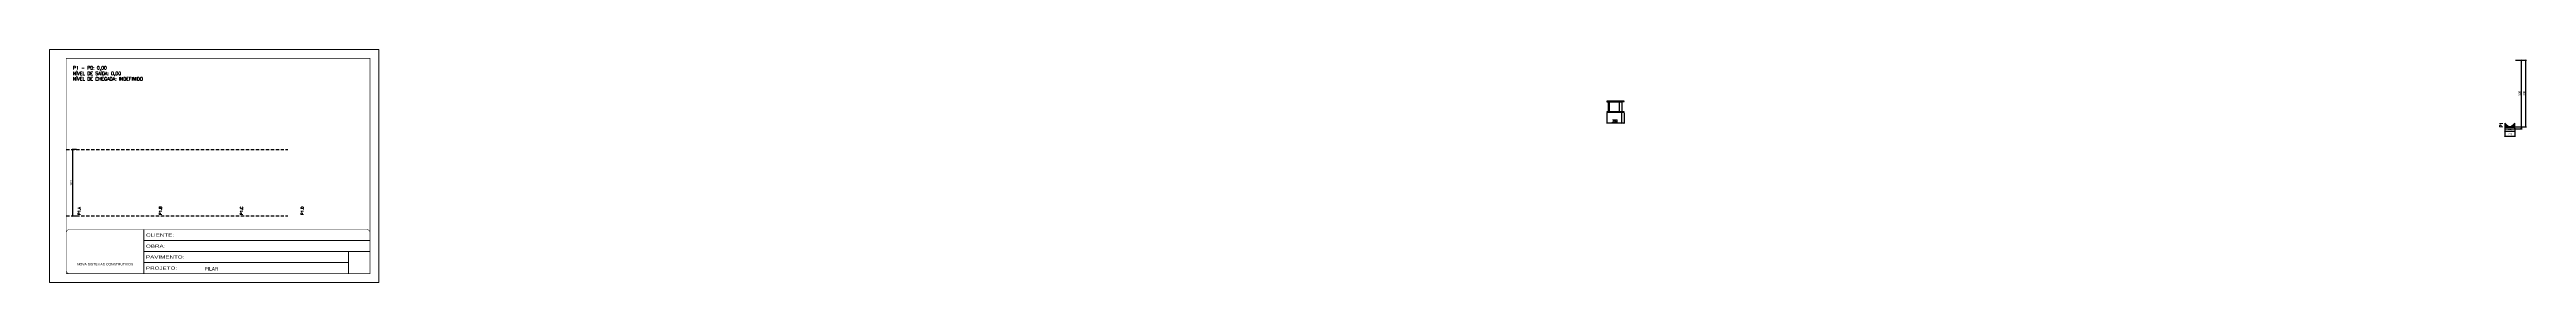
# Model space of a CAD drawing. Extents: x -7297 to 3875, y -901 to 149.
import ezdxf

# ---------------------------------------------------------------- set-up
doc = ezdxf.new("R2010")
doc.units = 0
doc.linetypes.add('CONTINUO', pattern=[0])
doc.linetypes.add('DASHED', pattern=[0.75, 0.5, -0.25])
doc.layers.get('0').update_dxf_attribs({"color": 1, "lineweight": 9})
for name, color, linetype in [('COTA', 241, 'Continuous'), ('cotas', 4, 'Continuous'), ('NOMENCLATURA', 7, 'Continuous'), ('Nível', 160, 'Continuous'), ('P-NOTAS', 7, 'Continuous'), ('SARR_2.2x10', 60, 'Continuous'), ('SARR_2.2x7', 40, 'Continuous'), ('SARRAFO', 251, 'Continuous')]:
    doc.layers.add(name, color=color, linetype=linetype)
for name, color, linetype, lineweight in [('Folhas', 255, 'Continuous', 9), ('HACHURA_CANTONEIRA', 162, 'Continuous', 15), ('SARRAFO DE PRESSAO', 251, 'DASHED', 9)]:
    doc.layers.add(name, color=color, linetype=linetype, lineweight=lineweight)
doc.layers.add('hachura-chapa', color=233, linetype='Continuous', true_color=0xd07990)
doc.styles.add('ARIAL', font='arial.ttf', dxfattribs={"height": 12})
doc.styles.add('COTA TECNICA', font='techl___.ttf', dxfattribs={"height": 10})
doc.styles.add('Romans', font='romans.shx', dxfattribs={"height": 12})
doc.styles.get("Standard").update_dxf_attribs({"font": 'romans.shx', "width": 0.8, "height": 14})
doc.styles.add('Tecnologia', font='')
doc.styles.get('Tecnologia').set_extended_font_data('Forgotten Futurist')
doc.dimstyles.new('COTAX2', dxfattribs={"dimtxt": 12, "dimasz": 2, "dimexe": 2, "dimexo": 2, "dimgap": 2, "dimtad": 1, "dimdec": 1, "dimlfac": 0.5, "dimzin": 12, "dimdsep": 46, "dimtxsty": 'Romans', "dimblk": 'OBLIQUE', "dimcen": 9, "dimclrd": 4, "dimclre": 4, "dimclrt": 240, "dimaunit": 1, "dimadec": 8, "dimazin": 3, "dimtfac": 1, "dimtdec": 1, "dimtix": 1, "dimtmove": 0, "dimatfit": 2, "dimldrblk": 'OBLIQUE', "dimfxl": 1, "dimtolj": 1, "dimtzin": 0, "dimlwd": -1, "dimlwe": -1, "dimarcsym": 0})
doc.dimstyles.new('PAINEL-NOVA', dxfattribs={"dimtxt": 10, "dimasz": 3, "dimexe": 3, "dimexo": 3, "dimgap": 3, "dimtad": 1, "dimdec": 1, "dimzin": 12, "dimdsep": 46, "dimtxsty": 'COTA TECNICA', "dimblk1": 'OBLIQUE', "dimblk2": 'OBLIQUE', "dimsah": 1, "dimcen": 0.9, "dimclrd": 4, "dimclre": 4, "dimclrt": 240, "dimadec": 1, "dimazin": 3, "dimtfac": 1, "dimtdec": 1, "dimtix": 1, "dimtmove": 0, "dimatfit": 3, "dimfxl": 1, "dimtolj": 1, "dimtzin": 12, "dimarcsym": 0})

# ---------------------------------------------------------------- blocks, each defined once
blk = doc.blocks.new('_Oblique')
at = {"color": 0, "linetype": 'ByBlock', "lineweight": -2}
blk.add_line((-0.5, -0.5), (0.5, 0.5), dxfattribs=at)
blk = doc.blocks.new('*D4596')
at = {"layer": 'Defpoints', "color": 0, "ltscale": 30, "transparency": 16777216}
for p in [(-273, -134), (-207, -134), (-207, -182)]:
    blk.add_point(p, dxfattribs=at)
at = {"layer": 'P-NOTAS', "color": 4, "ltscale": 30, "transparency": 16777216}
for p, q in [((-273, -136), (-273, -184)), ((-273, -182), (-207, -182)), ((-207, -136), (-207, -184))]:
    blk.add_line(p, q, dxfattribs=at)
at = {"layer": 'P-NOTAS', "color": 4, "ltscale": 30, "transparency": 16777216, "xscale": 2, "yscale": 2, "zscale": 2, "rotation": 180}
blk.add_blockref('_Oblique', (-273, -182), dxfattribs=at)
at = {"layer": 'P-NOTAS', "color": 4, "ltscale": 30, "transparency": 16777216, "xscale": 2, "yscale": 2, "zscale": 2}
blk.add_blockref('_Oblique', (-207, -182), dxfattribs=at)
at = {"layer": 'P-NOTAS', "color": 240, "ltscale": 30, "transparency": 16777216, "insert": (-240, -174), "char_height": 12, "attachment_point": 5, "style": 'Romans'}
blk.add_mtext('\\A1;33', dxfattribs=at)
blk = doc.blocks.new('*D4597')
at = {"layer": 'Defpoints', "color": 0, "linetype": 'Continuous', "ltscale": 30, "transparency": 16777216}
for p in [(-7192, -302), (-7172, -302), (-7172, -602)]:
    blk.add_point(p, dxfattribs=at)
at = {"layer": 'P-NOTAS', "color": 4, "linetype": 'Continuous', "lineweight": -2, "ltscale": 30, "transparency": 16777216}
for p, q in [((-7175, -302), (-7195, -302)), ((-7192, -602), (-7192, -302)), ((-7175, -602), (-7195, -602))]:
    blk.add_line(p, q, dxfattribs=at)
at = {"layer": 'P-NOTAS', "color": 4, "linetype": 'Continuous', "lineweight": -2, "ltscale": 30, "transparency": 16777216, "xscale": 3, "yscale": 3, "zscale": 3}
for p, rotation in [((-7192, -302), 90), ((-7192, -602), 270)]:
    blk.add_blockref('_Oblique', p, dxfattribs=dict(at, rotation=rotation))
at = {"layer": 'P-NOTAS', "color": 240, "linetype": 'Continuous', "ltscale": 30, "transparency": 16777216, "insert": (-7200, -452), "char_height": 10, "attachment_point": 5, "rotation": 90, "style": 'COTA TECNICA'}
blk.add_mtext('\\A1;300', dxfattribs=at)
blk = doc.blocks.new('9999999999')
at = {"color": 30, "linetype": 'CONTINUO'}
for p, q in [((98565, 34230), (98565, 34429)), ((98565, 34380), (99584, 34380)), ((98565, 34330), (99488, 34330)), ((99584, 34330), (99488, 34330)), ((99488, 34330), (99488, 34230)), ((98565, 34280), (99488, 34280))]:
    blk.add_line(p, q, dxfattribs=at)
at = {"color": 30, "linetype": 'CONTINUO', "const_width": 2}
blk.add_lwpolyline([(99584, 34230), (99584, 34414, 0.414214), (99569, 34429), (98229, 34429, 0.414214), (98214, 34414), (98214, 34245, 0.414214), (98229, 34230), (99584, 34230)], format="xyb", dxfattribs=at)
at = {"layer": 'Folhas'}
blk.add_lwpolyline([(98139, 34190), (99624, 34190), (99624, 35240), (98139, 35240)], close=True, dxfattribs=at)
at = {"layer": 'Folhas', "color": 30, "const_width": 3}
blk.add_lwpolyline([(98214, 34230), (99584, 34230), (99584, 35200), (98214, 35200)], close=True, dxfattribs=at)
at = {"color": 7, "linetype": 'Continuous', "ltscale": 5, "style": 'ARIAL'}
for s, height, p in [('NOVA SISTEMAS CONSTRUTIVOS', 11.06, (98263, 34267)), ('PILAR', 15.5, (98838, 34244))]:
    blk.add_text(s, height=height, dxfattribs=at).set_placement(p)
at = {"layer": 'Folhas', "color": 7, "style": 'Tecnologia', "width": 1.5}
for s, p in [('CLIENTE:', (98574, 34397)), ('OBRA:', (98574, 34347)), ('PAVIMENTO:', (98574, 34298)), ('PROJETO:', (98574, 34248))]:
    blk.add_text(s, height=14, dxfattribs=at).set_placement(p)
blk = doc.blocks.new('MULDURA')
at = {"layer": 'SARRAFO DE PRESSAO', "color": 6, "linetype": 'ByBlock'}
blk.add_blockref('9999999999', (-98214, -34528), dxfattribs=at)
blk = doc.blocks.new('*D4598')
at = {"layer": 'Defpoints', "color": 0, "linetype": 'Continuous', "ltscale": 30, "transparency": 16777216}
for p in [(3778, -214), (3822, -214), (3822, -219)]:
    blk.add_point(p, dxfattribs=at)
at = {"layer": 'P-NOTAS', "color": 4, "linetype": 'Continuous', "lineweight": -2, "ltscale": 30, "transparency": 16777216}
for p, q in [((3778, -217), (3778, -222)), ((3778, -219), (3822, -219)), ((3822, -217), (3822, -222))]:
    blk.add_line(p, q, dxfattribs=at)
at = {"layer": 'P-NOTAS', "color": 4, "linetype": 'Continuous', "lineweight": -2, "ltscale": 30, "transparency": 16777216, "xscale": 3, "yscale": 3, "zscale": 3, "rotation": 180}
blk.add_blockref('_Oblique', (3778, -219), dxfattribs=at)
at = {"layer": 'P-NOTAS', "color": 4, "linetype": 'Continuous', "lineweight": -2, "ltscale": 30, "transparency": 16777216, "xscale": 3, "yscale": 3, "zscale": 3}
blk.add_blockref('_Oblique', (3822, -219), dxfattribs=at)
at = {"layer": 'P-NOTAS', "color": 240, "linetype": 'Continuous', "ltscale": 30, "transparency": 16777216, "insert": (3800, -211), "char_height": 10, "attachment_point": 5, "style": 'COTA TECNICA'}
blk.add_mtext('\\A1;44', dxfattribs=at)
blk = doc.blocks.new('*D4599')
at = {"layer": 'Defpoints', "color": 0, "linetype": 'Continuous', "ltscale": 30, "transparency": 16777216}
for p in [(3822, 101), (3872, 101), (3822, -199)]:
    blk.add_point(p, dxfattribs=at)
at = {"layer": 'P-NOTAS', "color": 4, "linetype": 'Continuous', "lineweight": -2, "ltscale": 30, "transparency": 16777216}
for p, q in [((3825, 101), (3875, 101)), ((3872, -199), (3872, 101)), ((3825, -199), (3875, -199))]:
    blk.add_line(p, q, dxfattribs=at)
at = {"layer": 'P-NOTAS', "color": 4, "linetype": 'Continuous', "lineweight": -2, "ltscale": 30, "transparency": 16777216, "xscale": 3, "yscale": 3, "zscale": 3}
for p, rotation in [((3872, 101), 90), ((3872, -199), 270)]:
    blk.add_blockref('_Oblique', p, dxfattribs=dict(at, rotation=rotation))
at = {"layer": 'P-NOTAS', "color": 240, "linetype": 'Continuous', "ltscale": 30, "transparency": 16777216, "insert": (3864, -49), "char_height": 10, "attachment_point": 5, "rotation": 90, "style": 'COTA TECNICA'}
blk.add_mtext('\\A1;300', dxfattribs=at)
blk = doc.blocks.new('*D4600')
at = {"layer": 'Defpoints', "color": 0, "linetype": 'Continuous', "ltscale": 30, "transparency": 16777216}
for p in [(3822, -199), (3822, -209), (3852, -209)]:
    blk.add_point(p, dxfattribs=at)
at = {"layer": 'P-NOTAS', "color": 4, "linetype": 'Continuous', "lineweight": -2, "ltscale": 30, "transparency": 16777216}
for p, q in [((3825, -199), (3855, -199)), ((3825, -209), (3855, -209)), ((3852, -199), (3852, -209))]:
    blk.add_line(p, q, dxfattribs=at)
at = {"layer": 'P-NOTAS', "color": 240, "linetype": 'Continuous', "ltscale": 30, "transparency": 16777216, "insert": (3844, -204), "char_height": 10, "attachment_point": 5, "rotation": 90, "style": 'COTA TECNICA'}
blk.add_mtext('\\A1;10', dxfattribs=at)
blk = doc.blocks.new('*D4601')
at = {"layer": 'Defpoints', "color": 0, "linetype": 'Continuous', "ltscale": 30, "transparency": 16777216}
for p in [(3822, -199), (3822, -209), (3852, -199)]:
    blk.add_point(p, dxfattribs=at)
at = {"layer": 'P-NOTAS', "color": 4, "linetype": 'Continuous', "lineweight": -2, "ltscale": 30, "transparency": 16777216}
for p, q in [((3825, -199), (3855, -199)), ((3825, -209), (3855, -209)), ((3852, -209), (3852, -199))]:
    blk.add_line(p, q, dxfattribs=at)
at = {"layer": 'P-NOTAS', "color": 240, "linetype": 'Continuous', "ltscale": 30, "transparency": 16777216, "insert": (3844, -204), "char_height": 10, "attachment_point": 5, "rotation": 90, "style": 'COTA TECNICA'}
blk.add_mtext('\\A1;10', dxfattribs=at)
blk = doc.blocks.new('*D4602')
at = {"layer": 'Defpoints', "color": 0, "linetype": 'Continuous', "ltscale": 30, "transparency": 16777216}
for p in [(3822, 101), (3852, 101), (3822, -199)]:
    blk.add_point(p, dxfattribs=at)
at = {"layer": 'P-NOTAS', "color": 4, "linetype": 'Continuous', "lineweight": -2, "ltscale": 30, "transparency": 16777216}
for p, q in [((3825, 101), (3855, 101)), ((3852, -199), (3852, 101)), ((3825, -199), (3855, -199))]:
    blk.add_line(p, q, dxfattribs=at)
at = {"layer": 'P-NOTAS', "color": 4, "linetype": 'Continuous', "lineweight": -2, "ltscale": 30, "transparency": 16777216, "xscale": 3, "yscale": 3, "zscale": 3}
for p, rotation in [((3852, 101), 90), ((3852, -199), 270)]:
    blk.add_blockref('_Oblique', p, dxfattribs=dict(at, rotation=rotation))
at = {"layer": 'P-NOTAS', "color": 240, "linetype": 'Continuous', "ltscale": 30, "transparency": 16777216, "insert": (3844, -49), "char_height": 10, "attachment_point": 5, "rotation": 90, "style": 'COTA TECNICA'}
blk.add_mtext('\\A1;300', dxfattribs=at)
blk = doc.blocks.new('*D4603')
at = {"layer": 'Defpoints', "color": 0, "linetype": 'Continuous', "ltscale": 30, "transparency": 16777216}
for p in [(3778, -202), (3822, -202), (3822, -242)]:
    blk.add_point(p, dxfattribs=at)
at = {"layer": 'P-NOTAS', "color": 4, "linetype": 'Continuous', "lineweight": -2, "ltscale": 30, "transparency": 16777216}
for p, q in [((3778, -205), (3778, -245)), ((3822, -205), (3822, -245)), ((3778, -242), (3822, -242))]:
    blk.add_line(p, q, dxfattribs=at)
at = {"layer": 'P-NOTAS', "color": 4, "linetype": 'Continuous', "lineweight": -2, "ltscale": 30, "transparency": 16777216, "xscale": 3, "yscale": 3, "zscale": 3, "rotation": 180}
blk.add_blockref('_Oblique', (3778, -242), dxfattribs=at)
at = {"layer": 'P-NOTAS', "color": 4, "linetype": 'Continuous', "lineweight": -2, "ltscale": 30, "transparency": 16777216, "xscale": 3, "yscale": 3, "zscale": 3}
blk.add_blockref('_Oblique', (3822, -242), dxfattribs=at)
at = {"layer": 'P-NOTAS', "color": 240, "linetype": 'Continuous', "ltscale": 30, "transparency": 16777216, "insert": (3800, -233), "char_height": 10, "attachment_point": 5, "style": 'COTA TECNICA'}
blk.add_mtext('\\A1;44', dxfattribs=at)
blk = doc.blocks.new('T-GRA-E')
at = {"layer": 'HACHURA_CANTONEIRA', "color": 7}
blk.add_lwpolyline([(0, 19), (0, 0), (19, 0)], close=True, dxfattribs=at)
blk = doc.blocks.new('GRA-E')
at = {"layer": 'HACHURA_CANTONEIRA'}
h = blk.add_hatch(color=256, dxfattribs=at)
h.dxf.hatch_style = 1
h.paths.add_polyline_path([(0, 19), (0, 0), (19, 0)])
at = {"layer": 'cotas'}
blk.add_blockref('T-GRA-E', (0, 0), dxfattribs=at)
blk = doc.blocks.new('T-GRA-D')
at = {"layer": 'HACHURA_CANTONEIRA', "color": 7}
blk.add_lwpolyline([(0, 19), (0, 0), (-19, 0)], close=True, dxfattribs=at)
blk = doc.blocks.new('GRA-D')
at = {"layer": 'HACHURA_CANTONEIRA'}
h = blk.add_hatch(color=256, dxfattribs=at)
h.dxf.hatch_style = 1
h.paths.add_polyline_path([(0, 19), (0, 0), (-19, 0)])
at = {"layer": 'cotas'}
blk.add_blockref('T-GRA-D', (0, 0), dxfattribs=at)
blk = doc.blocks.new('*D4604')
at = {"layer": 'Defpoints', "color": 0, "linetype": 'Continuous', "ltscale": 30, "transparency": 16777216}
for p in [(-273, -134), (-195, -134), (-195, -182)]:
    blk.add_point(p, dxfattribs=at)
at = {"layer": 'P-NOTAS', "color": 4, "linetype": 'Continuous', "ltscale": 30, "transparency": 16777216}
for p, q in [((-273, -136), (-273, -184)), ((-273, -182), (-195, -182)), ((-195, -136), (-195, -184))]:
    blk.add_line(p, q, dxfattribs=at)
at = {"layer": 'P-NOTAS', "color": 4, "linetype": 'Continuous', "ltscale": 30, "transparency": 16777216, "xscale": 2, "yscale": 2, "zscale": 2, "rotation": 180}
blk.add_blockref('_Oblique', (-273, -182), dxfattribs=at)
at = {"layer": 'P-NOTAS', "color": 4, "linetype": 'Continuous', "ltscale": 30, "transparency": 16777216, "xscale": 2, "yscale": 2, "zscale": 2}
blk.add_blockref('_Oblique', (-195, -182), dxfattribs=at)
at = {"layer": 'P-NOTAS', "color": 240, "linetype": 'Continuous', "ltscale": 30, "transparency": 16777216, "insert": (-234, -174), "char_height": 12, "attachment_point": 5, "style": 'Romans'}
blk.add_mtext('\\A1;39', dxfattribs=at)

msp = doc.modelspace()

# ---------------------------------------------------------------- linework, layer by layer
at = {"layer": 'hachura-chapa', "linetype": 'Continuous', "ltscale": 30}
for points in [[(-273.17, -85.55), (-195.17, -85.55), (-195.17, -83.55), (-273.17, -83.55)], [(-264.17, -131.55), (-264.17, -85.55), (-262.17, -85.55), (-262.17, -131.55)], [(-206.17, -131.55), (-204.17, -131.55), (-204.17, -85.55), (-206.17, -85.55)], [(-273.17, -133.55), (-195.17, -133.55), (-195.17, -131.55), (-273.17, -131.55)]]:
    msp.add_lwpolyline(points, close=True, dxfattribs=at)
at = {"layer": 'hachura-chapa', "ltscale": 30}
for points in [[(-273.17, -87.55), (-207.17, -87.55), (-207.17, -85.55), (-273.17, -85.55)], [(-264.17, -131.55), (-264.17, -87.55), (-262.17, -87.55), (-262.17, -131.55)], [(-218.17, -131.55), (-216.17, -131.55), (-216.17, -87.55), (-218.17, -87.55)], [(-273.17, -133.55), (-207.17, -133.55), (-207.17, -131.55), (-273.17, -131.55)]]:
    msp.add_lwpolyline(points, close=True, dxfattribs=at)
at = {"layer": 'Nível', "linetype": 'DASHED', "ltscale": 30}
for points in [[(-7222.17, -301.55), (-6222.17, -301.55)], [(-7222.17, -601.55), (-6222.17, -601.55)]]:
    msp.add_lwpolyline(points, dxfattribs=at)
at = {"layer": 'SARR_2.2x10', "linetype": 'Continuous', "ltscale": 30}
for p, q in [((3821.83, -199.35), (3777.83, -199.35)), ((3777.83, -199.35), (3777.83, -209.35)), ((3777.83, -209.35), (3821.83, -209.35)), ((3821.83, -209.35), (3821.83, -199.35))]:
    msp.add_line(p, q, dxfattribs=at)
at = {"layer": 'SARR_2.2x7', "linetype": 'Continuous', "ltscale": 30}
for p, q in [((3821.83, -199.35), (3777.83, -199.35)), ((3777.83, -199.35), (3777.83, -201.55)), ((3777.83, -199.35), (3777.83, -199.35)), ((3777.83, -199.35), (3777.83, -199.35)), ((3777.83, -199.35), (3777.83, -199.35)), ((3777.83, -199.35), (3777.83, -199.35)), ((3777.83, -201.55), (3821.83, -201.55)), ((3821.83, -201.55), (3821.83, -199.35)), ((3821.83, -199.35), (3821.83, -199.35)), ((3821.83, -199.35), (3821.83, -199.35)), ((3821.83, -199.35), (3821.83, -199.35)), ((3821.83, -199.35), (3821.83, -199.35))]:
    msp.add_line(p, q, dxfattribs=at)
at = {"layer": 'SARRAFO', "linetype": 'Continuous', "ltscale": 30}
msp.add_lwpolyline([(-266.17, -131.55), (-266.17, -85.55), (-264.17, -85.55), (-264.17, -131.55)], close=True, dxfattribs=at)
at = {"layer": 'SARRAFO', "ltscale": 30}
msp.add_lwpolyline([(-266.17, -131.55), (-266.17, -87.55), (-264.17, -87.55), (-264.17, -131.55)], close=True, dxfattribs=at)

# ---------------------------------------------------------------- block references
at = {"layer": 'COTA', "linetype": 'Continuous', "ltscale": 30}
msp.add_blockref('MULDURA', (-7222.17, -563.55), dxfattribs=at)
at = {"layer": 'SARR_2.2x7', "linetype": 'Continuous', "ltscale": 30}
for name, p in [('GRA-E', (3777.83, -201.55)), ('GRA-D', (3821.83, -201.55))]:
    msp.add_blockref(name, p, dxfattribs=at)

# ---------------------------------------------------------------- texts
at = {"layer": 'NOMENCLATURA', "linetype": 'Continuous', "ltscale": 30, "style": 'Romans'}
for s, p in [('P1 - PD: 0,00', (-7191.17, 58.45)), ('NÍVEL DE SAÍDA: 0,00', (-7191.17, 33.45)), ('NÍVEL DE CHEGADA: INDEFINIDO', (-7191.17, 8.45))]:
    msp.add_text(s, height=15, dxfattribs=at).set_placement(p)
at = {"layer": 'NOMENCLATURA', "linetype": 'Continuous', "ltscale": 30, "oblique": 356.602531, "width": 0.8}
msp.add_text('P1', height=14, rotation=90, dxfattribs=at).set_placement((3767.83, -201.55))
at = {"layer": 'NOMENCLATURA', "linetype": 'Continuous', "ltscale": 30, "style": 'Romans'}
for s, p in [('P1.A', (-7157.17, -596.55)), ('P1.B', (-6791.17, -596.55)), ('P1.C', (-6425.17, -596.55)), ('P1.D', (-6151.17, -596.55))]:
    msp.add_text(s, height=12, rotation=90, dxfattribs=at).set_placement(p)

# ---------------------------------------------------------------- dimensions: what is measured, and where the dimension line sits
at = {"layer": 'P-NOTAS', "linetype": 'Continuous', "ltscale": 30}
for base, p1, p2, picture, middle in [((3871.83, 100.65), (3821.83, -199.35), (3821.83, 100.65), '*D4599', (3863.61, -49.35)), ((3851.83, 100.65), (3821.83, -199.35), (3821.83, 100.65), '*D4602', (3843.61, -49.35)), ((3851.83, -209.35), (3821.83, -199.35), (3821.83, -209.35), '*D4600', (3843.73, -204.35)), ((3851.83, -199.35), (3821.83, -209.35), (3821.83, -199.35), '*D4601', (3843.73, -204.35)), ((-7192.17, -301.55), (-7172.17, -601.55), (-7172.17, -301.55), '*D4597', (-7200.39, -451.55))]:
    dim = msp.add_linear_dim(base=base, p1=p1, p2=p2, angle=90, dimstyle='PAINEL-NOVA', dxfattribs=at)
    dim.commit()
    dim.dimension.update_dxf_attribs({"geometry": picture, "text_midpoint": middle})
at = {"layer": 'P-NOTAS', "ltscale": 30}
dim = msp.add_linear_dim(base=(-207.17, -181.55), p1=(-273.17, -133.55), p2=(-207.17, -133.55), dimstyle='COTAX2', dxfattribs=at)
dim.commit()
dim.dimension.update_dxf_attribs({"geometry": '*D4596', "text_midpoint": (-240.17, -173.55)})
at = {"layer": 'P-NOTAS', "linetype": 'Continuous', "ltscale": 30}
for base, p1, p2, dimstyle, picture, middle in [((-195.17, -181.55), (-273.17, -133.55), (-195.17, -133.55), 'COTAX2', '*D4604', (-234.17, -173.55)), ((3821.83, -241.55), (3777.83, -201.55), (3821.83, -201.55), 'PAINEL-NOVA', '*D4603', (3799.83, -233.47)), ((3821.83, -219.35), (3777.83, -214.35), (3821.83, -214.35), 'PAINEL-NOVA', '*D4598', (3799.83, -211.27))]:
    dim = msp.add_linear_dim(base=base, p1=p1, p2=p2, dimstyle=dimstyle, dxfattribs=at)
    dim.commit()
    dim.dimension.update_dxf_attribs({"geometry": picture, "text_midpoint": middle})

doc.saveas('drawing.dxf')
